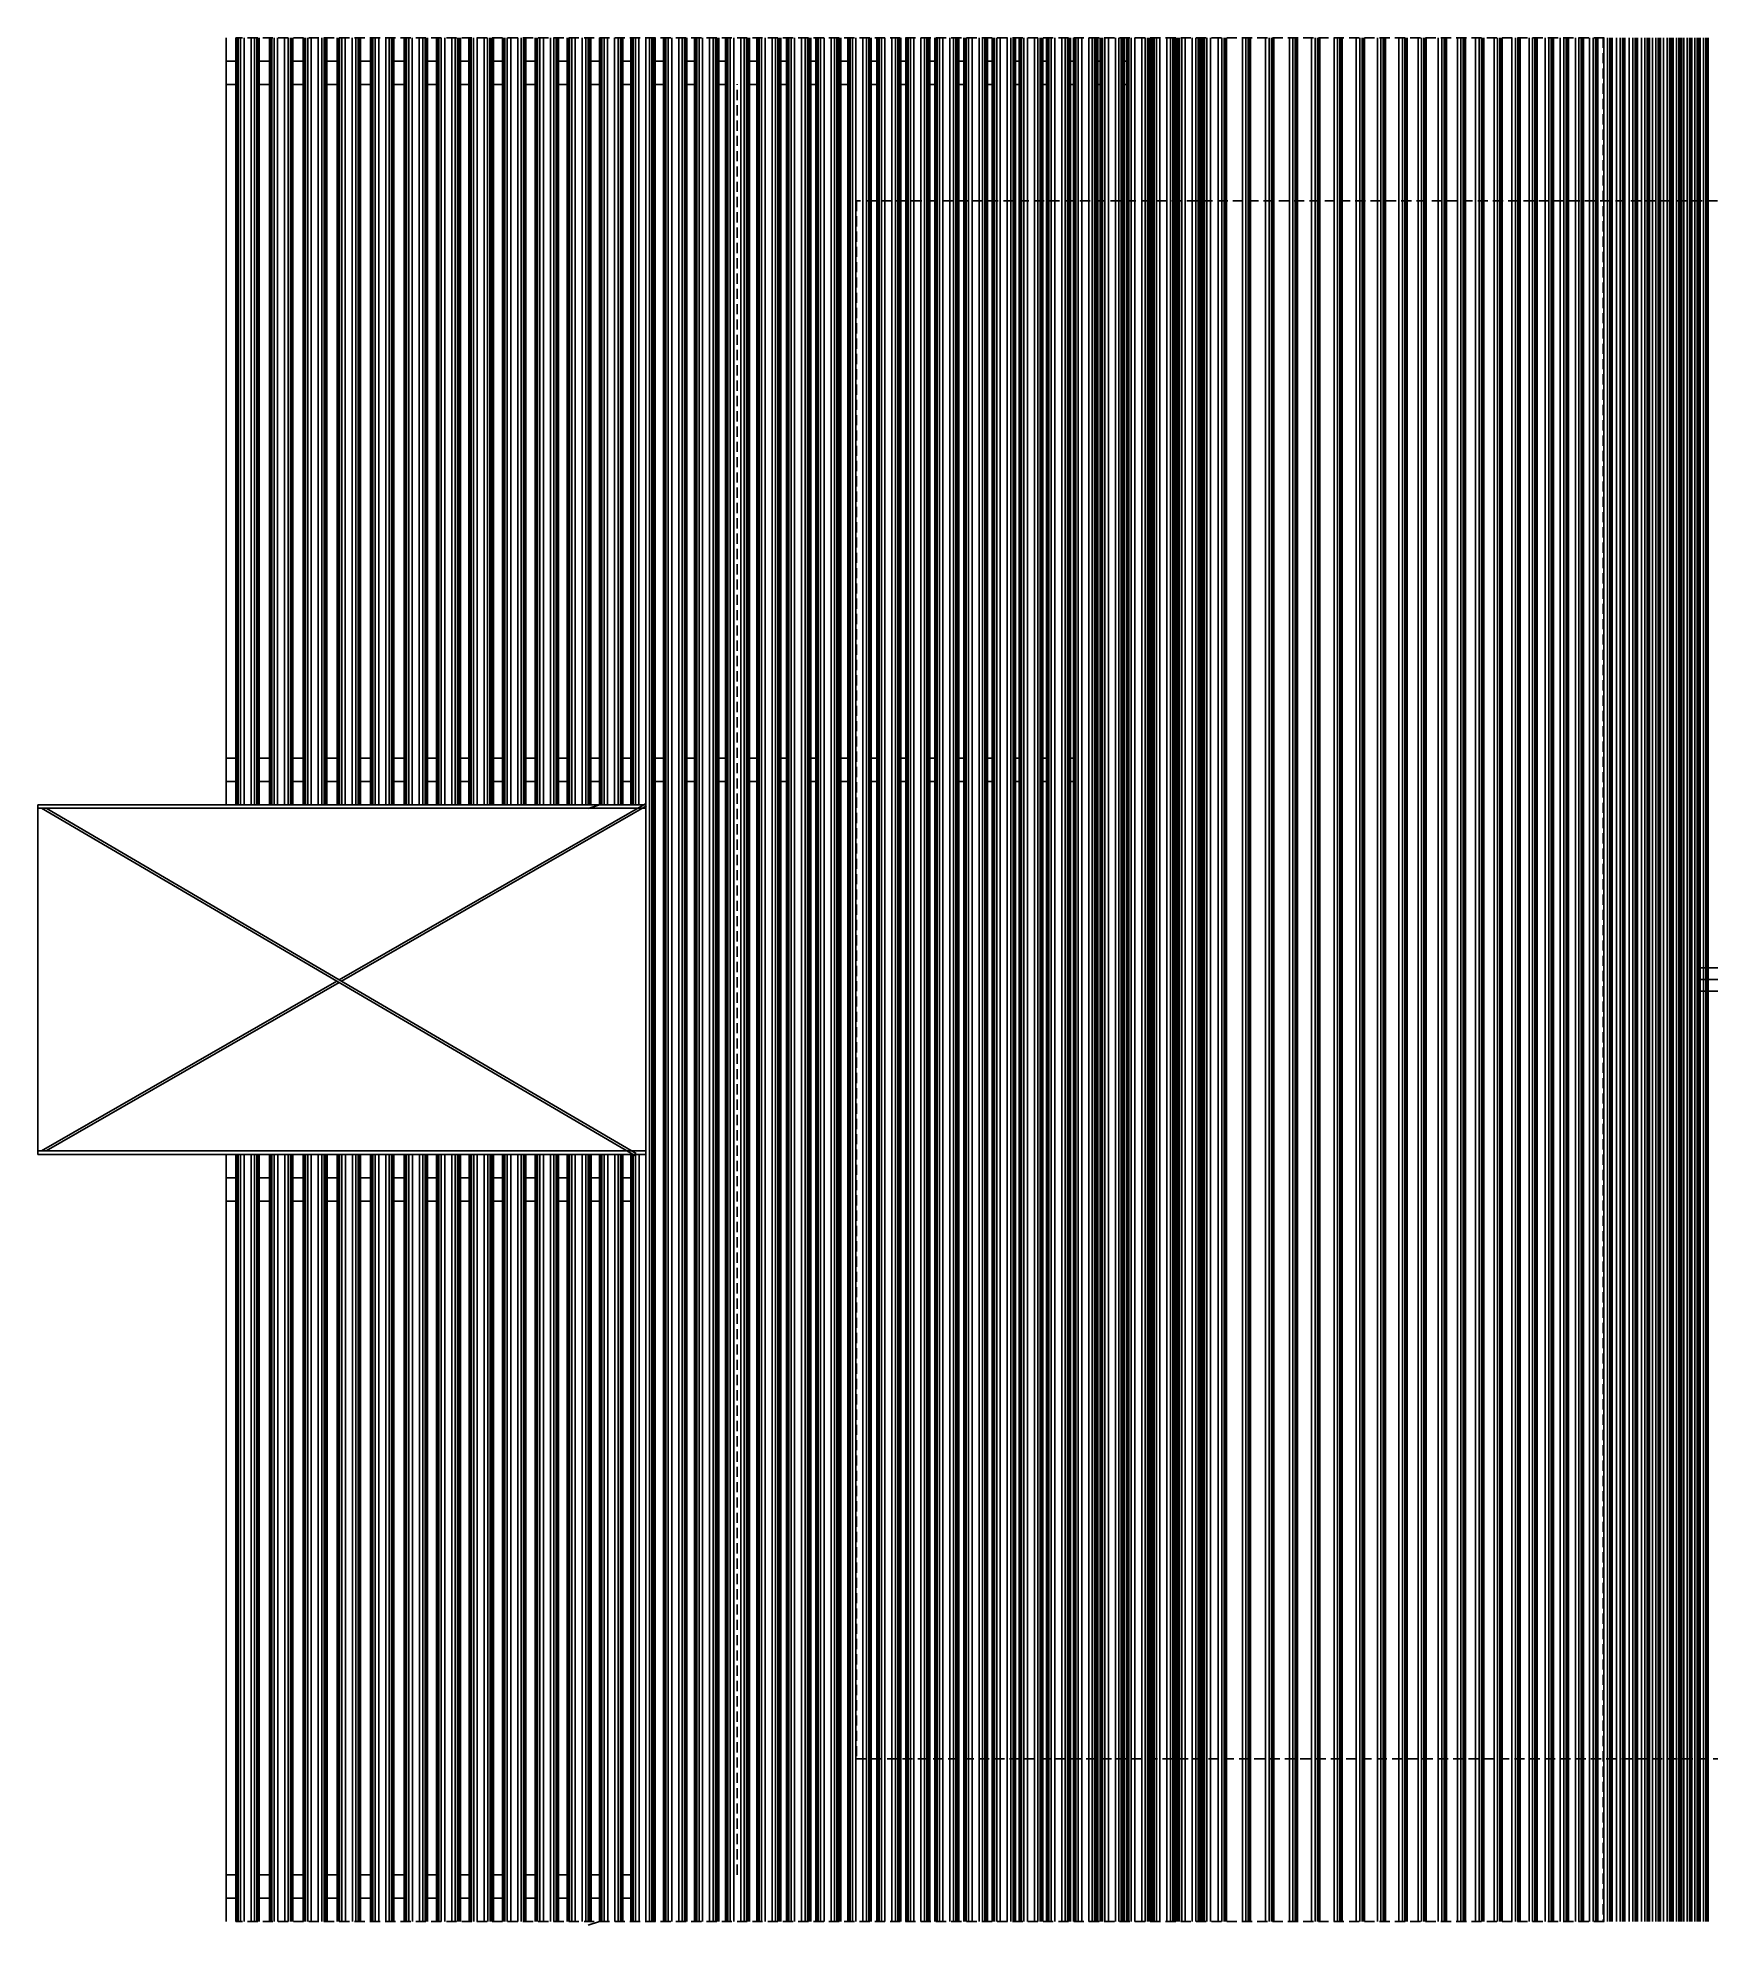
# Model space of a CAD drawing. Extents: x 5924 to 15219, y 2637 to 8140.
# Drawn here: x 6390 to 7823, y 2637 to 4257 of the extents above; entities that cross this region are included whole.
import ezdxf

# ---------------------------------------------------------------- set-up
doc = ezdxf.new("R2010")
doc.units = 0
doc.header["$LTSCALE"] = 35
doc.linetypes.add('HIDDEN', pattern=[0.375, 0.25, -0.125])
for name, color, linetype in [('HACHURA', 13, 'CONTINUOUS'), ('INDCORTE', 2, 'CONTINUOUS'), ('PROJECAO', 13, 'HIDDEN')]:
    doc.layers.add(name, color=color, linetype=linetype)

# ---------------------------------------------------------------- blocks, each defined once
blk = doc.blocks.new('A$C260C2774')
at = {"layer": 'HACHURA'}
for p, q in [((0, 20), (658, 20)), ((0, 19.5), (658, 19.5)), ((0, 19), (658, 19)), ((0, 18), (658, 18)), ((0, 16), (658, 16)), ((0, 13), (658, 13)), ((0, 7), (658, 7)), ((0, 4), (658, 4)), ((0, 2), (658, 2)), ((0, 1), (658, 1)), ((0, 0.5), (658, 0.5)), ((0, 0), (658, 0))]:
    blk.add_line(p, q, dxfattribs=at)

msp = doc.modelspace()

# ---------------------------------------------------------------- linework, layer by layer
at = {"layer": 'HACHURA'}
for p, q in [((6551.397, 4256.713), (6551.397, 3598.684)), ((6551.397, 4256.713), (6551.397, 3598.707)), ((6551.397, 4256.713), (6551.397, 3598.707)), ((6559.693, 4256.713), (6559.693, 3598.684)), ((6579.699, 4256.713), (6579.699, 3598.684)), ((6588.482, 4256.713), (6588.482, 3598.684)), ((6588.482, 4256.713), (6588.482, 3598.707)), ((6588.482, 4256.713), (6588.482, 3598.707)), ((6608.488, 4256.713), (6608.488, 3598.684)), ((6608.488, 4256.713), (6608.488, 3598.707)), ((6608.488, 4256.713), (6608.488, 3598.707)), ((6617.271, 4256.713), (6617.271, 3598.684)), ((6617.271, 4256.713), (6617.271, 3598.707)), ((6617.271, 4256.713), (6617.271, 3598.707)), ((6637.765, 4256.713), (6637.765, 3598.684)), ((6637.765, 4256.713), (6637.765, 3598.707)), ((6637.765, 4256.713), (6637.765, 3598.707)), ((6646.548, 4256.713), (6646.548, 3598.684)), ((6646.548, 4256.713), (6646.548, 3598.707)), ((6646.548, 4256.713), (6646.548, 3598.707)), ((6666.067, 4256.713), (6666.067, 3598.684)), ((6666.067, 4256.713), (6666.067, 3598.707)), ((6666.067, 4256.713), (6666.067, 3598.707)), ((6675.197, 4256.713), (6675.197, 3598.684)), ((6675.197, 4256.713), (6675.197, 3598.707)), ((6675.197, 4256.713), (6675.197, 3598.707)), ((6695.203, 4256.713), (6695.203, 3598.684)), ((6695.203, 4256.713), (6695.203, 3598.707)), ((6695.203, 4256.713), (6695.203, 3598.707)), ((6703.986, 4256.713), (6703.986, 3598.684)), ((6703.986, 4256.713), (6703.986, 3598.707)), ((6703.986, 4256.713), (6703.986, 3598.707)), ((6723.992, 4256.713), (6723.992, 3598.684)), ((6723.992, 4256.713), (6723.992, 3598.707)), ((6723.992, 4256.713), (6723.992, 3598.707)), ((6731.799, 4256.713), (6731.799, 3598.684)), ((6731.799, 4256.713), (6731.799, 3598.707)), ((6731.799, 4256.713), (6731.799, 3598.707)), ((6752.293, 4256.713), (6752.293, 3598.684)), ((6752.293, 4256.713), (6752.293, 3598.707)), ((6752.293, 4256.713), (6752.293, 3598.707)), ((6759.613, 4256.713), (6759.613, 3598.684)), ((6759.613, 4256.713), (6759.613, 3598.707)), ((6759.613, 4256.713), (6759.613, 3598.707)), ((6780.595, 4256.713), (6780.595, 3598.684)), ((6780.595, 4256.713), (6780.595, 3598.707)), ((6780.595, 4256.713), (6780.595, 3598.707)), ((6788.402, 4256.713), (6788.402, 3598.684)), ((6788.402, 4256.713), (6788.402, 3598.707)), ((6788.402, 4256.713), (6788.402, 3598.707)), ((6808.408, 4256.713), (6808.408, 3598.684)), ((6808.408, 4256.713), (6808.408, 3598.707)), ((6808.408, 4256.713), (6808.408, 3598.707)), ((6816.444, 4256.713), (6816.444, 3598.684)), ((6816.444, 4256.713), (6816.444, 3598.707)), ((6816.444, 4256.713), (6816.444, 3598.707)), ((6836.45, 4256.713), (6836.45, 3598.684)), ((6836.45, 4256.713), (6836.45, 3598.707)), ((6836.45, 4256.713), (6836.45, 3598.707)), ((6843.77, 4256.713), (6843.77, 3598.684)), ((6843.77, 4256.713), (6843.77, 3598.707)), ((6843.77, 4256.713), (6843.77, 3598.707)), ((6864.264, 4256.713), (6864.264, 3598.684)), ((6864.264, 4256.713), (6864.264, 3598.707)), ((6864.264, 4256.713), (6864.264, 3598.707)), ((6871.583, 4256.713), (6871.583, 3598.684)), ((6871.583, 4256.713), (6871.583, 3598.707)), ((6871.583, 4256.713), (6871.583, 3598.707)), ((6891.589, 4256.713), (6891.589, 3598.684)), ((6891.589, 4256.713), (6891.589, 3598.707)), ((6891.589, 4256.713), (6891.589, 3598.707)), ((6898.421, 4256.713), (6898.421, 3598.684)), ((6898.421, 4256.713), (6898.421, 3598.707)), ((6898.421, 4256.713), (6898.421, 3598.707)), ((6898.421, 4256.713), (6898.421, 3598.707)), ((6898.421, 4256.713), (6898.421, 3598.707)), ((6898.921, 4256.713), (6898.921, 3598.707)), ((6898.921, 4256.713), (6898.921, 3598.707)), ((6899.421, 4256.713), (6899.421, 3598.707)), ((6899.421, 4256.713), (6899.421, 3598.707)), ((6900.421, 4256.713), (6900.421, 3598.707)), ((6900.421, 4256.713), (6900.421, 3598.707)), ((6902.421, 4256.713), (6902.421, 3598.707)), ((6902.421, 4256.713), (6902.421, 3598.707)), ((6905.421, 4256.713), (6905.421, 3598.707)), ((6905.421, 4256.713), (6905.421, 3598.707)), ((6911.427, 4256.713), (6911.427, 2640.678)), ((6911.427, 4256.713), (6911.427, 2640.678)), ((6914.427, 4256.713), (6914.427, 2640.678)), ((6914.427, 4256.713), (6914.427, 2640.678)), ((6916.427, 4256.713), (6916.427, 2640.678)), ((6916.427, 4256.713), (6916.427, 2640.678)), ((6917.427, 4256.713), (6917.427, 2640.678)), ((6917.427, 4256.713), (6917.427, 2640.678)), ((6917.927, 4256.713), (6917.927, 2640.678)), ((6917.927, 4256.713), (6917.927, 2640.678)), ((6918.427, 4256.713), (6918.427, 2640.678)), ((6918.427, 4256.713), (6918.427, 2640.678)), ((6919.403, 4256.713), (6919.403, 2640.678)), ((6919.403, 4256.713), (6919.403, 2640.678)), ((6919.403, 4256.713), (6919.403, 2640.678)), ((6926.614, 4256.713), (6926.614, 2640.678)), ((6926.614, 4256.713), (6926.614, 2640.678)), ((6926.614, 4256.713), (6926.614, 2640.678)), ((6926.614, 4256.713), (6926.614, 2640.678)), ((6926.614, 4256.713), (6926.614, 2640.678)), ((6927.114, 4256.713), (6927.114, 2640.678)), ((6927.114, 4256.713), (6927.114, 2640.678)), ((6927.614, 4256.713), (6927.614, 2640.678)), ((6927.614, 4256.713), (6927.614, 2640.678)), ((6928.614, 4256.713), (6928.614, 2640.678)), ((6928.614, 4256.713), (6928.614, 2640.678)), ((6930.614, 4256.713), (6930.614, 2640.678)), ((6930.614, 4256.713), (6930.614, 2640.678)), ((6933.614, 4256.713), (6933.614, 2640.678)), ((6933.614, 4256.713), (6933.614, 2640.678)), ((6939.621, 4256.713), (6939.621, 2640.678)), ((6939.621, 4256.713), (6939.621, 2640.678)), ((6942.621, 4256.713), (6942.621, 2640.678)), ((6942.621, 4256.713), (6942.621, 2640.678)), ((6944.621, 4256.713), (6944.621, 2640.678)), ((6944.621, 4256.713), (6944.621, 2640.678)), ((6945.621, 4256.713), (6945.621, 2640.678)), ((6945.621, 4256.713), (6945.621, 2640.678)), ((6946.121, 4256.713), (6946.121, 2640.678)), ((6946.121, 4256.713), (6946.121, 2640.678)), ((6946.621, 4256.713), (6946.621, 2640.678)), ((6946.621, 4256.713), (6946.621, 2640.678)), ((6946.621, 4256.713), (6946.621, 2640.678)), ((6946.621, 4256.713), (6946.621, 2640.678)), ((6946.621, 4256.713), (6946.621, 2640.678)), ((6952.964, 4256.713), (6952.964, 2640.678)), ((6952.964, 4256.713), (6952.964, 2640.678)), ((6952.964, 4256.713), (6952.964, 2640.678)), ((6952.964, 4256.713), (6952.964, 2640.678)), ((6952.964, 4256.713), (6952.964, 2640.678)), ((6953.464, 4256.713), (6953.464, 2640.678)), ((6953.464, 4256.713), (6953.464, 2640.678)), ((6953.964, 4256.713), (6953.964, 2640.678)), ((6953.964, 4256.713), (6953.964, 2640.678)), ((6954.964, 4256.713), (6954.964, 2640.678)), ((6954.964, 4256.713), (6954.964, 2640.678)), ((6956.964, 4256.713), (6956.964, 2640.678)), ((6956.964, 4256.713), (6956.964, 2640.678)), ((6959.964, 4256.713), (6959.964, 2640.678)), ((6959.964, 4256.713), (6959.964, 2640.678)), ((6965.97, 4256.713), (6965.97, 2640.678)), ((6965.97, 4256.713), (6965.97, 2640.678)), ((6968.97, 4256.713), (6968.97, 2640.678)), ((6968.97, 4256.713), (6968.97, 2640.678)), ((6970.97, 4256.713), (6970.97, 2640.678)), ((6970.97, 4256.713), (6970.97, 2640.678)), ((6971.97, 4256.713), (6971.97, 2640.678)), ((6971.97, 4256.713), (6971.97, 2640.678)), ((6972.47, 4256.713), (6972.47, 2640.678)), ((6972.47, 4256.713), (6972.47, 2640.678)), ((6972.97, 4256.713), (6972.97, 2640.678)), ((6972.97, 4256.713), (6972.97, 2640.678)), ((6973.946, 4256.713), (6973.946, 2640.678)), ((6973.946, 4256.713), (6973.946, 2640.678)), ((6973.946, 4256.713), (6973.946, 2640.678)), ((6979.801, 4256.713), (6979.801, 2640.678)), ((6979.801, 4256.713), (6979.801, 2640.678)), ((6979.801, 4256.713), (6979.801, 2640.678)), ((6979.801, 4256.713), (6979.801, 2640.678)), ((6979.801, 4256.713), (6979.801, 2640.678)), ((6980.301, 4256.713), (6980.301, 2640.678)), ((6980.301, 4256.713), (6980.301, 2640.678)), ((6980.801, 4256.713), (6980.801, 2640.678)), ((6980.801, 4256.713), (6980.801, 2640.678)), ((6981.801, 4256.713), (6981.801, 2640.678)), ((6981.801, 4256.713), (6981.801, 2640.678)), ((6983.801, 4256.713), (6983.801, 2640.678)), ((6983.801, 4256.713), (6983.801, 2640.678)), ((6986.801, 4256.713), (6986.801, 2640.678)), ((6986.801, 4256.713), (6986.801, 2640.678)), ((6992.808, 4256.713), (6992.808, 2640.678)), ((6992.808, 4256.713), (6992.808, 2640.678)), ((6995.808, 4256.713), (6995.808, 2640.678)), ((6995.808, 4256.713), (6995.808, 2640.678)), ((6997.808, 4256.713), (6997.808, 2640.678)), ((6997.808, 4256.713), (6997.808, 2640.678)), ((6998.808, 4256.713), (6998.808, 2640.678)), ((6998.808, 4256.713), (6998.808, 2640.678)), ((6999.308, 4256.713), (6999.308, 2640.678)), ((6999.308, 4256.713), (6999.308, 2640.678)), ((6999.808, 4256.713), (6999.808, 2640.678)), ((6999.808, 4256.713), (6999.808, 2640.678)), ((7000.295, 4256.713), (7000.295, 2640.678)), ((7000.295, 4256.713), (7000.295, 2640.678)), ((7000.295, 4256.713), (7000.295, 2640.678)), ((7006.639, 4256.713), (7006.639, 2640.678)), ((7006.639, 4256.713), (7006.639, 2640.678)), ((7006.639, 4256.713), (7006.639, 2640.678)), ((7006.639, 4256.713), (7006.639, 2640.678)), ((7006.639, 4256.713), (7006.639, 2640.678)), ((7007.139, 4256.713), (7007.139, 2640.678)), ((7007.139, 4256.713), (7007.139, 2640.678)), ((7007.639, 4256.713), (7007.639, 2640.678)), ((7007.639, 4256.713), (7007.639, 2640.678)), ((7008.639, 4256.713), (7008.639, 2640.678)), ((7008.639, 4256.713), (7008.639, 2640.678)), ((7010.639, 4256.713), (7010.639, 2640.678)), ((7010.639, 4256.713), (7010.639, 2640.678)), ((7013.639, 4256.713), (7013.639, 2640.678)), ((7013.639, 4256.713), (7013.639, 2640.678)), ((7019.645, 4256.713), (7019.645, 2640.678)), ((7019.645, 4256.713), (7019.645, 2640.678)), ((7022.645, 4256.713), (7022.645, 2640.678)), ((7022.645, 4256.713), (7022.645, 2640.678)), ((7024.645, 4256.713), (7024.645, 2640.678)), ((7024.645, 4256.713), (7024.645, 2640.678)), ((7025.645, 4256.713), (7025.645, 2640.678)), ((7025.645, 4256.713), (7025.645, 2640.678)), ((7026.145, 4256.713), (7026.145, 2640.678)), ((7026.145, 4256.713), (7026.145, 2640.678)), ((7026.645, 4256.713), (7026.645, 2640.678)), ((7026.645, 4256.713), (7026.645, 2640.678)), ((7027.133, 4256.713), (7027.133, 2640.678)), ((7027.133, 4256.713), (7027.133, 2640.678)), ((7027.133, 4256.713), (7027.133, 2640.678)), ((7031.988, 4256.713), (7031.988, 2640.678)), ((7031.988, 4256.713), (7031.988, 2640.678)), ((7032.488, 4256.713), (7032.488, 2640.678)), ((7032.488, 4256.713), (7032.488, 2640.678)), ((7032.988, 4256.713), (7032.988, 2640.678)), ((7032.988, 4256.713), (7032.988, 2640.678)), ((7032.988, 4256.713), (7032.988, 2640.678)), ((7032.988, 4256.713), (7032.988, 2640.678)), ((7032.988, 4256.713), (7032.988, 2640.678)), ((7033.988, 4256.713), (7033.988, 2640.678)), ((7033.988, 4256.713), (7033.988, 2640.678)), ((7035.988, 4256.713), (7035.988, 2640.678)), ((7035.988, 4256.713), (7035.988, 2640.678)), ((7038.988, 4256.713), (7038.988, 2640.678)), ((7038.988, 4256.713), (7038.988, 2640.678)), ((7044.994, 4256.713), (7044.994, 2640.678)), ((7044.994, 4256.713), (7044.994, 2640.678)), ((7047.994, 4256.713), (7047.994, 2640.678)), ((7047.994, 4256.713), (7047.994, 2640.678)), ((7049.994, 4256.713), (7049.994, 2640.678)), ((7049.994, 4256.713), (7049.994, 2640.678)), ((7050.994, 4256.713), (7050.994, 2640.678)), ((7050.994, 4256.713), (7050.994, 2640.678)), ((7051.494, 4256.713), (7051.494, 2640.678)), ((7051.494, 4256.713), (7051.494, 2640.678)), ((7051.994, 4256.713), (7051.994, 2640.678)), ((7051.994, 4256.713), (7051.994, 2640.678)), ((7052.994, 4256.713), (7052.994, 2640.678)), ((7052.994, 4256.713), (7052.994, 2640.678)), ((7052.994, 4256.713), (7052.994, 2640.678)), ((7057.232, 4256.713), (7057.232, 2640.678)), ((7057.232, 4256.713), (7057.232, 2640.678)), ((7057.732, 4256.713), (7057.732, 2640.678)), ((7057.732, 4256.713), (7057.732, 2640.678)), ((7058.232, 4256.713), (7058.232, 2640.678)), ((7058.232, 4256.713), (7058.232, 2640.678)), ((7058.232, 4256.713), (7058.232, 2640.678)), ((7058.232, 4256.713), (7058.232, 2640.678)), ((7058.232, 4256.713), (7058.232, 2640.678)), ((7059.232, 4256.713), (7059.232, 2640.678)), ((7059.232, 4256.713), (7059.232, 2640.678)), ((7061.232, 4256.713), (7061.232, 2640.678)), ((7061.232, 4256.713), (7061.232, 2640.678)), ((7064.232, 4256.713), (7064.232, 2640.678)), ((7064.232, 4256.713), (7064.232, 2640.678)), ((7070.239, 4256.713), (7070.239, 2640.678)), ((7070.239, 4256.713), (7070.239, 2640.678)), ((7073.239, 4256.713), (7073.239, 2640.678)), ((7073.239, 4256.713), (7073.239, 2640.678)), ((7075.239, 4256.713), (7075.239, 2640.678)), ((7075.239, 4256.713), (7075.239, 2640.678)), ((7076.239, 4256.713), (7076.239, 2640.678)), ((7076.239, 4256.713), (7076.239, 2640.678)), ((7076.739, 4256.713), (7076.739, 2640.678)), ((7076.739, 4256.713), (7076.739, 2640.678)), ((7077.239, 4256.713), (7077.239, 2640.678)), ((7077.239, 4256.713), (7077.239, 2640.678)), ((7078.726, 4256.713), (7078.726, 2640.678)), ((7078.726, 4256.713), (7078.726, 2640.678)), ((7078.726, 4256.713), (7078.726, 2640.678)), ((7084.582, 4256.713), (7084.582, 2640.678)), ((7084.582, 4256.713), (7084.582, 2640.678)), ((7084.582, 4256.713), (7084.582, 2640.678)), ((7084.582, 4256.713), (7084.582, 2640.678)), ((7084.582, 4256.713), (7084.582, 2640.678)), ((7085.082, 4256.713), (7085.082, 2640.678)), ((7085.082, 4256.713), (7085.082, 2640.678)), ((7085.582, 4256.713), (7085.582, 2640.678)), ((7085.582, 4256.713), (7085.582, 2640.678)), ((7086.582, 4256.713), (7086.582, 2640.678)), ((7086.582, 4256.713), (7086.582, 2640.678)), ((7088.582, 4256.713), (7088.582, 2640.678)), ((7088.582, 4256.713), (7088.582, 2640.678)), ((7091.582, 4256.713), (7091.582, 2640.678)), ((7091.582, 4256.713), (7091.582, 2640.678)), ((7097.588, 4256.713), (7097.588, 2640.678)), ((7097.588, 4256.713), (7097.588, 2640.678)), ((7100.588, 4256.713), (7100.588, 2640.678)), ((7100.588, 4256.713), (7100.588, 2640.678)), ((7102.588, 4256.713), (7102.588, 2640.678)), ((7102.588, 4256.713), (7102.588, 2640.678)), ((7103.588, 4256.713), (7103.588, 2640.678)), ((7103.588, 4256.713), (7103.588, 2640.678)), ((7104.088, 4256.713), (7104.088, 2640.678)), ((7104.088, 4256.713), (7104.088, 2640.678)), ((7104.588, 4256.713), (7104.588, 2640.678)), ((7104.588, 4256.713), (7104.588, 2640.678)), ((7104.588, 4256.713), (7104.588, 2640.678)), ((7104.588, 4256.713), (7104.588, 2640.678)), ((7104.588, 4256.713), (7104.588, 2640.678)), ((7109.468, 4256.713), (7109.468, 2640.678)), ((7109.468, 4256.713), (7109.468, 2640.678)), ((7109.468, 4256.713), (7109.468, 2640.678)), ((7109.468, 4256.713), (7109.468, 2640.678)), ((7109.468, 4256.713), (7109.468, 2640.678)), ((7109.968, 4256.713), (7109.968, 2640.678)), ((7109.968, 4256.713), (7109.968, 2640.678)), ((7110.468, 4256.713), (7110.468, 2640.678)), ((7110.468, 4256.713), (7110.468, 2640.678)), ((7111.468, 4256.713), (7111.468, 2640.678)), ((7111.468, 4256.713), (7111.468, 2640.678)), ((7113.468, 4256.713), (7113.468, 2640.678)), ((7113.468, 4256.713), (7113.468, 2640.678)), ((7116.468, 4256.713), (7116.468, 2640.678)), ((7116.468, 4256.713), (7116.468, 2640.678)), ((7122.474, 4256.713), (7122.474, 2640.678)), ((7122.474, 4256.713), (7122.474, 2640.678)), ((7125.474, 4256.713), (7125.474, 2640.678)), ((7125.474, 4256.713), (7125.474, 2640.678)), ((7127.474, 4256.713), (7127.474, 2640.678)), ((7127.474, 4256.713), (7127.474, 2640.678)), ((7128.474, 4256.713), (7128.474, 2640.678)), ((7128.474, 4256.713), (7128.474, 2640.678)), ((7128.974, 4256.713), (7128.974, 2640.678)), ((7128.974, 4256.713), (7128.974, 2640.678)), ((7129.474, 4256.713), (7129.474, 2640.678)), ((7129.474, 4256.713), (7129.474, 2640.678)), ((7129.962, 4256.713), (7129.962, 2640.678)), ((7129.962, 4256.713), (7129.962, 2640.678)), ((7129.962, 4256.713), (7129.962, 2640.678)), ((7134.353, 4256.713), (7134.353, 2640.678)), ((7134.353, 4256.713), (7134.353, 2640.678)), ((7134.353, 4256.713), (7134.353, 2640.678)), ((7134.353, 4256.713), (7134.353, 2640.678)), ((7134.353, 4256.713), (7134.353, 2640.678)), ((7134.853, 4256.713), (7134.853, 2640.678)), ((7134.853, 4256.713), (7134.853, 2640.678)), ((7135.353, 4256.713), (7135.353, 2640.678)), ((7135.353, 4256.713), (7135.353, 2640.678)), ((7136.353, 4256.713), (7136.353, 2640.678)), ((7136.353, 4256.713), (7136.353, 2640.678)), ((7138.353, 4256.713), (7138.353, 2640.678)), ((7138.353, 4256.713), (7138.353, 2640.678)), ((7141.353, 4256.713), (7141.353, 2640.678)), ((7141.353, 4256.713), (7141.353, 2640.678)), ((7147.359, 4256.713), (7147.359, 2640.678)), ((7147.359, 4256.713), (7147.359, 2640.678)), ((7150.359, 4256.713), (7150.359, 2640.678)), ((7150.359, 4256.713), (7150.359, 2640.678)), ((7152.359, 4256.713), (7152.359, 2640.678)), ((7152.359, 4256.713), (7152.359, 2640.678)), ((7153.359, 4256.713), (7153.359, 2640.678)), ((7153.359, 4256.713), (7153.359, 2640.678)), ((7153.859, 4256.713), (7153.859, 2640.678)), ((7153.859, 4256.713), (7153.859, 2640.678)), ((7154.359, 4256.713), (7154.359, 2640.678)), ((7154.359, 4256.713), (7154.359, 2640.678)), ((7154.847, 4256.713), (7154.847, 2640.678)), ((7154.847, 4256.713), (7154.847, 2640.678)), ((7154.847, 4256.713), (7154.847, 2640.678)), ((7159.239, 4256.713), (7159.239, 2640.678)), ((7159.239, 4256.713), (7159.239, 2640.678)), ((7159.239, 4256.713), (7159.239, 2640.678)), ((7159.239, 4256.713), (7159.239, 2640.678)), ((7159.239, 4256.713), (7159.239, 2640.678)), ((7159.739, 4256.713), (7159.739, 2640.678)), ((7159.739, 4256.713), (7159.739, 2640.678)), ((7160.239, 4256.713), (7160.239, 2640.678)), ((7160.239, 4256.713), (7160.239, 2640.678)), ((7161.239, 4256.713), (7161.239, 2640.678)), ((7161.239, 4256.713), (7161.239, 2640.678)), ((7163.239, 4256.713), (7163.239, 2640.678)), ((7163.239, 4256.713), (7163.239, 2640.678)), ((7166.239, 4256.713), (7166.239, 2640.678)), ((7166.239, 4256.713), (7166.239, 2640.678)), ((7172.245, 4256.713), (7172.245, 2640.678)), ((7172.245, 4256.713), (7172.245, 2640.678)), ((7175.245, 4256.713), (7175.245, 2640.678)), ((7175.245, 4256.713), (7175.245, 2640.678)), ((7177.245, 4256.713), (7177.245, 2640.678)), ((7177.245, 4256.713), (7177.245, 2640.678)), ((7178.245, 4256.713), (7178.245, 2640.678)), ((7178.245, 4256.713), (7178.245, 2640.678)), ((7178.745, 4256.713), (7178.745, 2640.678)), ((7178.745, 4256.713), (7178.745, 2640.678)), ((7179.245, 4256.713), (7179.245, 2640.678)), ((7179.245, 4256.713), (7179.245, 2640.678)), ((7179.733, 4256.713), (7179.733, 2640.678)), ((7179.733, 4256.713), (7179.733, 2640.678)), ((7179.733, 4256.713), (7179.733, 2640.678)), ((7184.219, 4256.713), (7184.219, 2640.678)), ((7184.219, 4256.713), (7184.219, 2640.678)), ((7184.219, 4256.713), (7184.219, 2640.678)), ((7184.219, 4256.713), (7184.219, 2640.678)), ((7184.219, 4256.713), (7184.219, 2640.678)), ((7184.719, 4256.713), (7184.719, 2640.678)), ((7184.719, 4256.713), (7184.719, 2640.678)), ((7185.219, 4256.713), (7185.219, 2640.678)), ((7185.219, 4256.713), (7185.219, 2640.678)), ((7186.219, 4256.713), (7186.219, 2640.678)), ((7186.219, 4256.713), (7186.219, 2640.678)), ((7188.219, 4256.713), (7188.219, 2640.678)), ((7188.219, 4256.713), (7188.219, 2640.678)), ((7191.219, 4256.713), (7191.219, 2640.678)), ((7191.219, 4256.713), (7191.219, 2640.678)), ((7197.225, 4256.713), (7197.225, 2640.678)), ((7197.225, 4256.713), (7197.225, 2640.678)), ((7200.225, 4256.713), (7200.225, 2640.678)), ((7200.225, 4256.713), (7200.225, 2640.678)), ((7202.225, 4256.713), (7202.225, 2640.678)), ((7202.225, 4256.713), (7202.225, 2640.678)), ((7203.225, 4256.713), (7203.225, 2640.678)), ((7203.225, 4256.713), (7203.225, 2640.678)), ((7203.725, 4256.713), (7203.725, 2640.678)), ((7203.725, 4256.713), (7203.725, 2640.678)), ((7204.225, 4256.713), (7204.225, 2640.678)), ((7204.225, 4256.713), (7204.225, 2640.678)), ((7204.424, 4256.713), (7204.424, 2640.678)), ((7204.424, 4256.713), (7204.424, 2640.678)), ((7204.424, 4256.713), (7204.424, 2640.678)), ((7208.323, 4256.713), (7208.323, 2640.678)), ((7208.323, 4256.713), (7208.323, 2640.678)), ((7208.323, 4256.713), (7208.323, 2640.678)), ((7208.323, 4256.713), (7208.323, 2640.678)), ((7208.323, 4256.713), (7208.323, 2640.678)), ((7208.823, 4256.713), (7208.823, 2640.678)), ((7208.823, 4256.713), (7208.823, 2640.678)), ((7209.323, 4256.713), (7209.323, 2640.678)), ((7209.323, 4256.713), (7209.323, 2640.678)), ((7210.323, 4256.713), (7210.323, 2640.678)), ((7210.323, 4256.713), (7210.323, 2640.678)), ((7212.323, 4256.713), (7212.323, 2640.678)), ((7212.323, 4256.713), (7212.323, 2640.678)), ((7215.323, 4256.713), (7215.323, 2640.678)), ((7215.323, 4256.713), (7215.323, 2640.678)), ((7221.329, 4256.713), (7221.329, 2640.678)), ((7221.329, 4256.713), (7221.329, 2640.678)), ((7224.329, 4256.713), (7224.329, 2640.678)), ((7224.329, 4256.713), (7224.329, 2640.678)), ((7226.329, 4256.713), (7226.329, 2640.678)), ((7226.329, 4256.713), (7226.329, 2640.678)), ((7227.329, 4256.713), (7227.329, 2640.678)), ((7227.329, 4256.713), (7227.329, 2640.678)), ((7227.829, 4256.713), (7227.829, 2640.678)), ((7227.829, 4256.713), (7227.829, 2640.678)), ((7228.173, 4256.713), (7228.173, 2640.678)), ((7228.173, 4256.713), (7228.173, 2640.678)), ((7228.173, 4256.713), (7228.173, 2640.678)), ((7228.329, 4256.713), (7228.329, 2640.678)), ((7228.329, 4256.713), (7228.329, 2640.678)), ((7231.718, 4256.713), (7231.718, 2640.678)), ((7231.718, 4256.713), (7231.718, 2640.678)), ((7231.718, 4256.713), (7231.718, 2640.678)), ((7231.718, 4256.713), (7231.718, 2640.678)), ((7231.718, 4256.713), (7231.718, 2640.678)), ((7232.218, 4256.713), (7232.218, 2640.678)), ((7232.218, 4256.713), (7232.218, 2640.678)), ((7232.718, 4256.713), (7232.718, 2640.678)), ((7232.718, 4256.713), (7232.718, 2640.678)), ((7233.718, 4256.713), (7233.718, 2640.678)), ((7233.718, 4256.713), (7233.718, 2640.678)), ((7235.718, 4256.713), (7235.718, 2640.678)), ((7235.718, 4256.713), (7235.718, 2640.678)), ((7238.718, 4256.713), (7238.718, 2640.678)), ((7238.718, 4256.713), (7238.718, 2640.678)), ((7244.724, 4256.713), (7244.724, 2640.678)), ((7244.724, 4256.713), (7244.724, 2640.678)), ((7247.724, 4256.713), (7247.724, 2640.678)), ((7247.724, 4256.713), (7247.724, 2640.678)), ((7249.724, 4256.713), (7249.724, 2640.678)), ((7249.724, 4256.713), (7249.724, 2640.678)), ((7250.724, 4256.713), (7250.724, 2640.678)), ((7250.724, 4256.713), (7250.724, 2640.678)), ((7251.224, 4256.713), (7251.224, 2640.678)), ((7251.224, 4256.713), (7251.224, 2640.678)), ((7251.724, 4256.713), (7251.724, 2640.678)), ((7251.724, 4256.713), (7251.724, 2640.678)), ((7251.923, 4256.713), (7251.923, 2640.678)), ((7251.923, 4256.713), (7251.923, 2640.678)), ((7251.923, 4256.713), (7251.923, 2640.678)), ((7255.113, 4256.713), (7255.113, 2640.678)), ((7255.113, 4256.713), (7255.113, 2640.678)), ((7255.113, 4256.713), (7255.113, 2640.678)), ((7255.113, 4256.713), (7255.113, 2640.678)), ((7255.113, 4256.713), (7255.113, 2640.678)), ((7255.613, 4256.713), (7255.613, 2640.678)), ((7255.613, 4256.713), (7255.613, 2640.678)), ((7256.113, 4256.713), (7256.113, 2640.678)), ((7256.113, 4256.713), (7256.113, 2640.678)), ((7257.113, 4256.713), (7257.113, 2640.678)), ((7257.113, 4256.713), (7257.113, 2640.678)), ((7259.113, 4256.713), (7259.113, 2640.678)), ((7259.113, 4256.713), (7259.113, 2640.678)), ((7262.113, 4256.713), (7262.113, 2640.678)), ((7262.113, 4256.713), (7262.113, 2640.678)), ((7268.119, 4256.713), (7268.119, 2640.678)), ((7268.119, 4256.713), (7268.119, 2640.678)), ((7271.119, 4256.713), (7271.119, 2640.678)), ((7271.119, 4256.713), (7271.119, 2640.678)), ((7273.119, 4256.713), (7273.119, 2640.678)), ((7273.119, 4256.713), (7273.119, 2640.678)), ((7274.119, 4256.713), (7274.119, 2640.678)), ((7274.119, 4256.713), (7274.119, 2640.678)), ((7274.619, 4256.713), (7274.619, 2640.678)), ((7274.619, 4256.713), (7274.619, 2640.678)), ((7275.119, 4256.713), (7275.119, 2640.678)), ((7275.119, 4256.713), (7275.119, 2640.678)), ((7275.672, 4256.713), (7275.672, 2640.678)), ((7275.672, 4256.713), (7275.672, 2640.678)), ((7275.672, 4256.713), (7275.672, 2640.678)), ((7278.253, 4256.713), (7278.253, 2640.678)), ((7278.253, 4256.713), (7278.253, 2640.678)), ((7278.253, 4256.713), (7278.253, 2640.678)), ((7278.253, 4256.713), (7278.253, 2640.678)), ((7278.753, 4256.713), (7278.753, 2640.678)), ((7279.253, 4256.713), (7279.253, 2640.678)), ((7280.253, 4256.713), (7280.253, 2640.678)), ((7282.253, 4256.713), (7282.253, 2640.678)), ((7285.253, 4256.713), (7285.253, 2640.678)), ((7291.259, 4256.713), (7291.259, 2640.678)), ((7294.259, 4256.713), (7294.259, 2640.678)), ((7296.259, 4256.713), (7296.259, 2640.678)), ((7297.259, 4256.713), (7297.259, 2640.678)), ((7297.759, 4256.713), (7297.759, 2640.678)), ((7298.259, 4256.713), (7298.259, 2640.678)), ((7299.046, 4256.713), (7299.046, 2640.678)), ((7301.212, 4256.713), (7301.212, 2640.678)), ((7301.212, 4256.713), (7301.212, 2640.678)), ((7301.712, 4256.713), (7301.712, 2640.678)), ((7302.212, 4256.713), (7302.212, 2640.678)), ((7303.212, 4256.713), (7303.212, 2640.678)), ((7305.212, 4256.713), (7305.212, 2640.678)), ((7308.212, 4256.713), (7308.212, 2640.678)), ((7314.218, 4256.713), (7314.218, 2640.678)), ((7317.218, 4256.713), (7317.218, 2640.678)), ((7319.218, 4256.713), (7319.218, 2640.678)), ((7320.218, 4256.713), (7320.218, 2640.678)), ((7320.718, 4256.713), (7320.718, 2640.678)), ((7321.218, 4256.713), (7321.218, 2640.678)), ((7321.571, 4256.713), (7321.571, 2640.678)), ((7323.737, 4256.713), (7323.737, 2640.678)), ((7323.737, 4256.713), (7323.737, 2640.678)), ((7324.237, 4256.713), (7324.237, 2640.678)), ((7324.737, 4256.713), (7324.737, 2640.678)), ((7325.737, 4256.713), (7325.737, 2640.678)), ((7327.737, 4256.713), (7327.737, 2640.678)), ((7330.737, 4256.713), (7330.737, 2640.678)), ((7336.743, 4256.713), (7336.743, 2640.678)), ((7339.743, 4256.713), (7339.743, 2640.678)), ((7341.743, 4256.713), (7341.743, 2640.678)), ((7342.743, 4256.713), (7342.743, 2640.678)), ((7343.243, 4256.713), (7343.243, 2640.678)), ((7343.743, 4256.713), (7343.743, 2640.678)), ((7344.097, 4256.713), (7344.097, 2640.678)), ((7345.396, 4256.713), (7345.396, 2640.678)), ((7345.396, 4256.713), (7345.396, 2640.678)), ((7345.896, 4256.713), (7345.896, 2640.678)), ((7346.396, 4256.713), (7346.396, 2640.678)), ((7347.396, 4256.713), (7347.396, 2640.678)), ((7349.396, 4256.713), (7349.396, 2640.678)), ((7352.396, 4256.713), (7352.396, 2640.678)), ((7358.403, 4256.713), (7358.403, 2640.678)), ((7361.403, 4256.713), (7361.403, 2640.678)), ((7363.403, 4256.713), (7363.403, 2640.678)), ((7364.403, 4256.713), (7364.403, 2640.678)), ((7364.903, 4256.713), (7364.903, 2640.678)), ((7365.403, 4256.713), (7365.403, 2640.678)), ((7365.756, 4256.713), (7365.756, 2640.678)), ((7367.056, 4256.713), (7367.056, 2640.678)), ((7367.056, 4256.713), (7367.056, 2640.678)), ((7367.556, 4256.713), (7367.556, 2640.678)), ((7368.056, 4256.713), (7368.056, 2640.678)), ((7369.056, 4256.713), (7369.056, 2640.678)), ((7371.056, 4256.713), (7371.056, 2640.678)), ((7374.056, 4256.713), (7374.056, 2640.678)), ((7380.062, 4256.713), (7380.062, 2640.678)), ((7383.062, 4256.713), (7383.062, 2640.678)), ((7385.062, 4256.713), (7385.062, 2640.678)), ((7386.062, 4256.713), (7386.062, 2640.678)), ((7386.562, 4256.713), (7386.562, 2640.678)), ((7387.062, 4256.713), (7387.062, 2640.678)), ((7387.415, 4256.713), (7387.415, 2640.678)), ((7388.715, 4256.713), (7388.715, 2640.678)), ((7388.715, 4256.713), (7388.715, 2640.678)), ((7389.215, 4256.713), (7389.215, 2640.678)), ((7389.715, 4256.713), (7389.715, 2640.678)), ((7390.715, 4256.713), (7390.715, 2640.678)), ((7392.715, 4256.713), (7392.715, 2640.678)), ((7395.715, 4256.713), (7395.715, 2640.678)), ((7402.338, 4256.713), (7402.338, 2640.678)), ((7405.338, 4256.713), (7405.338, 2640.678)), ((7407.338, 4256.713), (7407.338, 2640.678)), ((7408.338, 4256.713), (7408.338, 2640.678)), ((7408.838, 4256.713), (7408.838, 2640.678)), ((7409.338, 4256.713), (7409.338, 2640.678)), ((7409.338, 4256.713), (7409.338, 2640.678)), ((7423.197, 4256.713), (7423.197, 2640.678)), ((7426.197, 4256.713), (7426.197, 2640.678)), ((7428.197, 4256.713), (7428.197, 2640.678)), ((7429.197, 4256.713), (7429.197, 2640.678)), ((7429.697, 4256.713), (7429.697, 2640.678)), ((7429.697, 4256.713), (7429.697, 2640.678)), ((7430.197, 4256.713), (7430.197, 2640.678)), ((7443.057, 4256.713), (7443.057, 2640.678)), ((7446.057, 4256.713), (7446.057, 2640.678)), ((7448.057, 4256.713), (7448.057, 2640.678)), ((7449.057, 4256.713), (7449.057, 2640.678)), ((7449.557, 4256.713), (7449.557, 2640.678)), ((7450.057, 4256.713), (7450.057, 2640.678)), ((7450.057, 4256.713), (7450.057, 2640.678)), ((7463.417, 4256.713), (7463.417, 2640.678)), ((7466.417, 4256.713), (7466.417, 2640.678)), ((7468.417, 4256.713), (7468.417, 2640.678)), ((7469.417, 4256.713), (7469.417, 2640.678)), ((7469.917, 4256.713), (7469.917, 2640.678)), ((7470.417, 4256.713), (7470.417, 2640.678)), ((7470.417, 4256.713), (7470.417, 2640.678)), ((7482.477, 4256.713), (7482.477, 2640.678)), ((7485.477, 4256.713), (7485.477, 2640.678)), ((7487.477, 4256.713), (7487.477, 2640.678)), ((7488.477, 4256.713), (7488.477, 2640.678)), ((7488.977, 4256.713), (7488.977, 2640.678)), ((7489.477, 4256.713), (7489.477, 2640.678)), ((7489.477, 4256.713), (7489.477, 2640.678)), ((7501.714, 4256.713), (7501.714, 2640.678)), ((7504.714, 4256.713), (7504.714, 2640.678)), ((7506.714, 4256.713), (7506.714, 2640.678)), ((7507.714, 4256.713), (7507.714, 2640.678)), ((7508.214, 4256.713), (7508.214, 2640.678)), ((7508.714, 4256.713), (7508.714, 2640.678)), ((7508.714, 4256.713), (7508.714, 2640.678)), ((7520.774, 4256.713), (7520.774, 2640.678)), ((7523.774, 4256.713), (7523.774, 2640.678)), ((7525.774, 4256.713), (7525.774, 2640.678)), ((7526.774, 4256.713), (7526.774, 2640.678)), ((7527.274, 4256.713), (7527.274, 2640.678)), ((7527.774, 4256.713), (7527.774, 2640.678)), ((7527.774, 4256.713), (7527.774, 2640.678)), ((7538.968, 4256.713), (7538.968, 2640.678)), ((7541.968, 4256.713), (7541.968, 2640.678)), ((7543.968, 4256.713), (7543.968, 2640.678)), ((7544.968, 4256.713), (7544.968, 2640.678)), ((7545.468, 4256.713), (7545.468, 2640.678)), ((7545.968, 4256.713), (7545.968, 2640.678)), ((7545.968, 4256.713), (7545.968, 2640.678)), ((7557.339, 4256.713), (7557.339, 2640.678)), ((7560.339, 4256.713), (7560.339, 2640.678)), ((7562.339, 4256.713), (7562.339, 2640.678)), ((7563.339, 4256.713), (7563.339, 2640.678)), ((7563.839, 4256.713), (7563.839, 2640.678)), ((7564.339, 4256.713), (7564.339, 2640.678)), ((7564.339, 4256.713), (7564.339, 2640.678)), ((7573.8, 4256.713), (7573.8, 2640.678)), ((7576.8, 4256.713), (7576.8, 2640.678)), ((7578.8, 4256.713), (7578.8, 2640.678)), ((7579.8, 4256.713), (7579.8, 2640.678)), ((7580.3, 4256.713), (7580.3, 2640.678)), ((7580.8, 4256.713), (7580.8, 2640.678)), ((7580.8, 4256.713), (7580.8, 2640.678)), ((7591.127, 4256.713), (7591.127, 2640.678)), ((7594.127, 4256.713), (7594.127, 2640.678)), ((7596.127, 4256.713), (7596.127, 2640.678)), ((7597.127, 4256.713), (7597.127, 2640.678)), ((7597.627, 4256.713), (7597.627, 2640.678)), ((7598.127, 4256.713), (7598.127, 2640.678)), ((7598.127, 4256.713), (7598.127, 2640.678)), ((7607.588, 4256.713), (7607.588, 2640.678)), ((7610.588, 4256.713), (7610.588, 2640.678)), ((7612.588, 4256.713), (7612.588, 2640.678)), ((7613.588, 4256.713), (7613.588, 2640.678)), ((7614.088, 4256.713), (7614.088, 2640.678)), ((7614.588, 4256.713), (7614.588, 2640.678)), ((7614.588, 4256.713), (7614.588, 2640.678)), ((7623.183, 4256.713), (7623.183, 2640.678)), ((7626.183, 4256.713), (7626.183, 2640.678)), ((7628.183, 4256.713), (7628.183, 2640.678)), ((7629.183, 4256.713), (7629.183, 2640.678)), ((7629.683, 4256.713), (7629.683, 2640.678)), ((7630.183, 4256.713), (7630.183, 2640.678)), ((7630.183, 4256.713), (7630.183, 2640.678)), ((7639.054, 4256.713), (7639.054, 2640.678)), ((7642.054, 4256.713), (7642.054, 2640.678)), ((7644.054, 4256.713), (7644.054, 2640.678)), ((7645.054, 4256.713), (7645.054, 2640.678)), ((7645.554, 4256.713), (7645.554, 2640.678)), ((7646.054, 4256.713), (7646.054, 2640.678)), ((7646.054, 4256.713), (7646.054, 2640.678)), ((7654.283, 4256.713), (7654.283, 2640.678)), ((7657.283, 4256.713), (7657.283, 2640.678)), ((7659.283, 4256.713), (7659.283, 2640.678)), ((7660.283, 4256.713), (7660.283, 2640.678)), ((7660.783, 4256.713), (7660.783, 2640.678)), ((7660.783, 4256.713), (7660.783, 2640.678)), ((7661.283, 4256.713), (7661.283, 2640.678)), ((7669.011, 4256.713), (7669.011, 2640.678)), ((7672.011, 4256.713), (7672.011, 2640.678)), ((7674.011, 4256.713), (7674.011, 2640.678)), ((7675.011, 4256.713), (7675.011, 2640.678)), ((7675.511, 4256.713), (7675.511, 2640.678)), ((7675.511, 4256.713), (7675.511, 2640.678)), ((7676.011, 4256.713), (7676.011, 2640.678)), ((7682.873, 4256.713), (7682.873, 2640.678)), ((7685.873, 4256.713), (7685.873, 2640.678)), ((7687.873, 4256.713), (7687.873, 2640.678)), ((7688.873, 4256.713), (7688.873, 2640.678)), ((7689.373, 4256.713), (7689.373, 2640.678)), ((7689.373, 4256.713), (7689.373, 2640.678)), ((7689.873, 4256.713), (7689.873, 2640.678)), ((7695.802, 4256.713), (7695.802, 2640.678)), ((7698.802, 4256.713), (7698.802, 2640.678)), ((7700.802, 4256.713), (7700.802, 2640.678)), ((7701.802, 4256.713), (7701.802, 2640.678)), ((7702.302, 4256.713), (7702.302, 2640.678)), ((7702.802, 4256.713), (7702.802, 2640.678)), ((7702.802, 4256.713), (7702.802, 2640.678)), ((7708.797, 4256.713), (7708.797, 2640.678)), ((7711.797, 4256.713), (7711.797, 2640.678)), ((7713.797, 4256.713), (7713.797, 2640.678)), ((7714.797, 4256.713), (7714.797, 2640.678)), ((7715.297, 4256.713), (7715.297, 2640.678)), ((7715.797, 4256.713), (7715.797, 2640.678)), ((7715.797, 4256.713), (7715.797, 2640.678)), ((7720.926, 4256.713), (7720.926, 2640.678)), ((7723.926, 4256.713), (7723.926, 2640.678)), ((7725.926, 4256.713), (7725.926, 2640.678)), ((7726.926, 4256.713), (7726.926, 2640.678)), ((7727.426, 4256.713), (7727.426, 2640.678)), ((7727.926, 4256.713), (7727.926, 2640.678)), ((7727.926, 4256.713), (7727.926, 2640.678)), ((7733.294, 4256.713), (7733.294, 2640.678)), ((7736.294, 4256.713), (7736.294, 2640.678)), ((7738.294, 4256.713), (7738.294, 2640.678)), ((7739.294, 4256.713), (7739.294, 2640.678)), ((7739.794, 4256.713), (7739.794, 2640.678)), ((7740.294, 4256.713), (7740.294, 2640.678)), ((7740.294, 4256.713), (7740.294, 2640.678)), ((7744.124, 4256.713), (7744.124, 2640.678)), ((7747.124, 4256.713), (7747.124, 2640.678)), ((7749.124, 4256.713), (7749.124, 2640.678)), ((7750.124, 4256.713), (7750.124, 2640.678)), ((7750.624, 4256.713), (7750.624, 2640.678)), ((7751.124, 4256.713), (7751.124, 2640.678)), ((7751.124, 4256.713), (7751.124, 2640.678)), ((7754.954, 4256.713), (7754.954, 2640.678)), ((7757.954, 4256.713), (7757.954, 2640.678)), ((7759.954, 4256.713), (7759.954, 2640.678)), ((7760.954, 4256.713), (7760.954, 2640.678)), ((7761.454, 4256.713), (7761.454, 2640.678)), ((7761.954, 4256.713), (7761.954, 2640.678)), ((7761.954, 4256.713), (7761.954, 2640.678)), ((7765.417, 4256.713), (7765.417, 2640.678)), ((7768.417, 4256.713), (7768.417, 2640.678)), ((7770.417, 4256.713), (7770.417, 2640.678)), ((7771.417, 4256.713), (7771.417, 2640.678)), ((7771.917, 4256.713), (7771.917, 2640.678)), ((7771.917, 4256.713), (7771.917, 2640.678)), ((7772.417, 4256.713), (7772.417, 2640.678)), ((7774.88, 4256.713), (7774.88, 2640.678)), ((7777.88, 4256.713), (7777.88, 2640.678)), ((7779.88, 4256.713), (7779.88, 2640.678)), ((7780.88, 4256.713), (7780.88, 2640.678)), ((7781.38, 4256.713), (7781.38, 2640.678)), ((7781.88, 4256.713), (7781.88, 2640.678)), ((7781.88, 4256.713), (7781.88, 2640.678)), ((7784.41, 4256.713), (7784.41, 2640.678)), ((7787.41, 4256.713), (7787.41, 2640.678)), ((7789.41, 4256.713), (7789.41, 2640.678)), ((7790.41, 4256.713), (7790.41, 2640.678)), ((7790.91, 4256.713), (7790.91, 2640.678)), ((7791.41, 4256.713), (7791.41, 2640.678)), ((7791.41, 4256.713), (7791.41, 2640.678)), ((7792.574, 4256.713), (7792.574, 2640.678)), ((7795.574, 4256.713), (7795.574, 2640.678)), ((7797.574, 4256.713), (7797.574, 2640.678)), ((7798.574, 4256.713), (7798.574, 2640.678)), ((7799.074, 4256.713), (7799.074, 2640.678)), ((7799.574, 4256.713), (7799.574, 2640.678)), ((7800.074, 4256.713), (7800.074, 2640.678)), ((7801.674, 4256.713), (7801.674, 2640.678)), ((7804.674, 4256.713), (7804.674, 2640.678)), ((7806.674, 4256.713), (7806.674, 2640.678)), ((7807.674, 4256.713), (7807.674, 2640.678)), ((7808.174, 4256.713), (7808.174, 2640.678)), ((7808.382, 4256.713), (7808.382, 2640.678)), ((7808.674, 4256.713), (7808.674, 2640.678)), ((7811.382, 4256.713), (7811.382, 2640.678)), ((7813.382, 4256.713), (7813.382, 2640.678)), ((7814.382, 4256.713), (7814.382, 2640.678)), ((7814.882, 4256.713), (7814.882, 2640.678)), ((7815.382, 4256.713), (7815.382, 2640.678)), ((7815.755, 4256.713), (7815.755, 2640.678)), ((7815.882, 4256.713), (7815.882, 2640.678)), ((7818.755, 4256.713), (7818.755, 2640.678)), ((7820.755, 4256.713), (7820.755, 2640.678)), ((7821.755, 4256.713), (7821.755, 2640.678)), ((7822.255, 4256.713), (7822.255, 2640.678)), ((7822.755, 4256.713), (7822.755, 2640.678)), ((7822.755, 4256.713), (7822.755, 2640.678)), ((6551.462, 3298.695), (6551.462, 2640.689)), ((6551.462, 3298.695), (6551.462, 2640.689)), ((6551.462, 3298.695), (6551.462, 2640.666)), ((6559.757, 3298.695), (6559.757, 2640.666)), ((6579.764, 3298.695), (6579.764, 2640.666)), ((6588.547, 3298.695), (6588.547, 2640.689)), ((6588.547, 3298.695), (6588.547, 2640.689)), ((6588.547, 3298.695), (6588.547, 2640.666)), ((6608.553, 3298.695), (6608.553, 2640.689)), ((6608.553, 3298.695), (6608.553, 2640.689)), ((6608.553, 3298.695), (6608.553, 2640.666)), ((6617.336, 3298.695), (6617.336, 2640.689)), ((6617.336, 3298.695), (6617.336, 2640.689)), ((6617.336, 3298.695), (6617.336, 2640.666)), ((6637.83, 3298.695), (6637.83, 2640.689)), ((6637.83, 3298.695), (6637.83, 2640.689)), ((6637.83, 3298.695), (6637.83, 2640.666)), ((6646.613, 3298.695), (6646.613, 2640.689)), ((6646.613, 3298.695), (6646.613, 2640.689)), ((6646.613, 3298.695), (6646.613, 2640.666)), ((6666.131, 3298.695), (6666.131, 2640.689)), ((6666.131, 3298.695), (6666.131, 2640.689)), ((6666.131, 3298.695), (6666.131, 2640.666)), ((6675.261, 3298.695), (6675.261, 2640.689)), ((6675.261, 3298.695), (6675.261, 2640.689)), ((6675.261, 3298.695), (6675.261, 2640.666)), ((6695.268, 3298.695), (6695.268, 2640.689)), ((6695.268, 3298.695), (6695.268, 2640.689)), ((6695.268, 3298.695), (6695.268, 2640.666)), ((6704.051, 3298.695), (6704.051, 2640.689)), ((6704.051, 3298.695), (6704.051, 2640.689)), ((6704.051, 3298.695), (6704.051, 2640.666)), ((6724.057, 3298.695), (6724.057, 2640.689)), ((6724.057, 3298.695), (6724.057, 2640.689)), ((6724.057, 3298.695), (6724.057, 2640.666)), ((6731.864, 3298.695), (6731.864, 2640.689)), ((6731.864, 3298.695), (6731.864, 2640.689)), ((6731.864, 3298.695), (6731.864, 2640.666)), ((6752.358, 3298.695), (6752.358, 2640.689)), ((6752.358, 3298.695), (6752.358, 2640.689)), ((6752.358, 3298.695), (6752.358, 2640.666)), ((6759.677, 3298.695), (6759.677, 2640.689)), ((6759.677, 3298.695), (6759.677, 2640.689)), ((6759.677, 3298.695), (6759.677, 2640.666)), ((6780.659, 3298.695), (6780.659, 2640.689)), ((6780.659, 3298.695), (6780.659, 2640.689)), ((6780.659, 3298.695), (6780.659, 2640.666)), ((6788.467, 3298.695), (6788.467, 2640.689)), ((6788.467, 3298.695), (6788.467, 2640.689)), ((6788.467, 3298.695), (6788.467, 2640.666)), ((6808.473, 3298.695), (6808.473, 2640.689)), ((6808.473, 3298.695), (6808.473, 2640.689)), ((6808.473, 3298.695), (6808.473, 2640.666)), ((6816.509, 3298.695), (6816.509, 2640.689)), ((6816.509, 3298.695), (6816.509, 2640.689)), ((6816.509, 3298.695), (6816.509, 2640.666)), ((6836.515, 3298.695), (6836.515, 2640.689)), ((6836.515, 3298.695), (6836.515, 2640.689)), ((6836.515, 3298.695), (6836.515, 2640.666)), ((6843.835, 3298.695), (6843.835, 2640.689)), ((6843.835, 3298.695), (6843.835, 2640.689)), ((6843.835, 3298.695), (6843.835, 2640.666)), ((6864.329, 3298.695), (6864.329, 2640.689)), ((6864.329, 3298.695), (6864.329, 2640.689)), ((6864.329, 3298.695), (6864.329, 2640.666)), ((6871.648, 3298.695), (6871.648, 2640.689)), ((6871.648, 3298.695), (6871.648, 2640.689)), ((6871.648, 3298.695), (6871.648, 2640.666)), ((6891.654, 3298.695), (6891.654, 2640.689)), ((6891.654, 3298.695), (6891.654, 2640.689)), ((6891.654, 3298.695), (6891.654, 2640.666)), ((6898.485, 3298.695), (6898.485, 2640.689)), ((6898.485, 3298.695), (6898.485, 2640.689)), ((6898.485, 3298.695), (6898.485, 2640.689)), ((6898.485, 3298.695), (6898.485, 2640.689)), ((6898.485, 3298.695), (6898.485, 2640.666)), ((6898.985, 3298.695), (6898.985, 2640.689)), ((6898.985, 3298.695), (6898.985, 2640.689)), ((6899.485, 3298.695), (6899.485, 2640.689)), ((6899.485, 3298.695), (6899.485, 2640.689)), ((6900.485, 3298.695), (6900.485, 2640.689)), ((6900.485, 3298.695), (6900.485, 2640.689)), ((6902.485, 3298.695), (6902.485, 2640.689)), ((6902.485, 3298.695), (6902.485, 2640.689)), ((6905.485, 3298.695), (6905.485, 2640.689)), ((6905.485, 3298.695), (6905.485, 2640.689)), ((7327.737, 3298.684), (7327.737, 2640.678)), ((7330.737, 3298.684), (7330.737, 2640.678))]:
    msp.add_line(p, q, dxfattribs=at)
at = {"layer": 'INDCORTE'}
for p, q in [((6551.397, 4236.713), (6551.397, 4246.751)), ((6559.693, 4236.713), (6551.397, 4236.713)), ((6559.693, 4236.713), (6551.397, 4236.713)), ((6588.482, 4236.713), (6579.699, 4236.713)), ((6588.482, 4236.713), (6579.699, 4236.713)), ((6617.271, 4236.713), (6608.488, 4236.713)), ((6617.271, 4236.713), (6608.488, 4236.713)), ((6646.548, 4236.713), (6637.765, 4236.713)), ((6646.548, 4236.713), (6637.765, 4236.713)), ((6675.197, 4236.713), (6666.067, 4236.713)), ((6675.197, 4236.713), (6666.067, 4236.713)), ((6703.986, 4236.713), (6695.203, 4236.713)), ((6703.986, 4236.713), (6695.203, 4236.713)), ((6731.799, 4236.713), (6723.992, 4236.713)), ((6731.799, 4236.713), (6723.992, 4236.713)), ((6759.613, 4236.713), (6752.293, 4236.713)), ((6759.613, 4236.713), (6752.293, 4236.713)), ((6788.402, 4236.713), (6780.595, 4236.713)), ((6788.402, 4236.713), (6780.595, 4236.713)), ((6816.444, 4236.713), (6808.408, 4236.713)), ((6816.444, 4236.713), (6808.408, 4236.713)), ((6843.77, 4236.713), (6836.45, 4236.713)), ((6843.77, 4236.713), (6836.45, 4236.713)), ((6871.583, 4236.713), (6864.264, 4236.713)), ((6871.583, 4236.713), (6864.264, 4236.713)), ((6898.421, 4236.713), (6891.589, 4236.713)), ((6898.421, 4236.713), (6891.589, 4236.713)), ((6926.614, 4236.713), (6919.403, 4236.713)), ((6926.614, 4236.713), (6919.403, 4236.713)), ((6952.964, 4236.713), (6946.621, 4236.713)), ((6952.964, 4236.713), (6946.621, 4236.713)), ((6979.801, 4236.713), (6973.946, 4236.713)), ((6979.801, 4236.713), (6973.946, 4236.713)), ((7006.639, 4236.713), (7000.295, 4236.713)), ((7006.639, 4236.713), (7000.295, 4236.713)), ((7032.988, 4236.713), (7027.133, 4236.713)), ((7032.988, 4236.713), (7027.133, 4236.713)), ((7058.232, 4236.713), (7052.994, 4236.713)), ((7058.232, 4236.713), (7052.994, 4236.713)), ((7084.582, 4236.713), (7078.726, 4236.713)), ((7084.582, 4236.713), (7078.726, 4236.713)), ((7109.468, 4236.713), (7104.588, 4236.713)), ((7109.468, 4236.713), (7104.588, 4236.713)), ((7134.353, 4236.713), (7129.962, 4236.713)), ((7134.353, 4236.713), (7129.962, 4236.713)), ((7159.239, 4236.713), (7154.847, 4236.713)), ((7159.239, 4236.713), (7154.847, 4236.713)), ((7184.219, 4236.713), (7179.733, 4236.713)), ((7184.219, 4236.713), (7179.733, 4236.713)), ((7208.323, 4236.713), (7204.424, 4236.713)), ((7208.323, 4236.713), (7204.424, 4236.713)), ((7231.718, 4236.713), (7228.173, 4236.713)), ((7231.718, 4236.713), (7228.173, 4236.713)), ((7255.113, 4236.713), (7251.923, 4236.713)), ((7255.113, 4236.713), (7251.923, 4236.713)), ((7278.253, 4236.713), (7275.672, 4236.713)), ((7278.253, 4236.713), (7275.672, 4236.713)), ((7301.644, 4236.713), (7299.046, 4236.713)), ((7323.737, 4236.713), (7321.571, 4236.713)), ((7345.396, 4236.713), (7344.097, 4236.713)), ((7367.056, 4236.713), (7365.756, 4236.713)), ((7388.77, 4236.713), (7387.415, 4236.713)), ((6559.693, 4216.713), (6551.397, 4216.713)), ((6559.693, 4216.713), (6551.397, 4216.713)), ((6588.482, 4216.713), (6579.699, 4216.713)), ((6588.482, 4216.713), (6579.699, 4216.713)), ((6617.271, 4216.713), (6608.488, 4216.713)), ((6617.271, 4216.713), (6608.488, 4216.713)), ((6646.548, 4216.713), (6637.765, 4216.713)), ((6646.548, 4216.713), (6637.765, 4216.713)), ((6675.197, 4216.713), (6666.067, 4216.713)), ((6675.197, 4216.713), (6666.067, 4216.713)), ((6703.986, 4216.713), (6695.203, 4216.713)), ((6703.986, 4216.713), (6695.203, 4216.713)), ((6731.799, 4216.713), (6723.992, 4216.713)), ((6731.799, 4216.713), (6723.992, 4216.713)), ((6759.613, 4216.713), (6752.293, 4216.713)), ((6759.613, 4216.713), (6752.293, 4216.713)), ((6788.402, 4216.713), (6780.595, 4216.713)), ((6788.402, 4216.713), (6780.595, 4216.713)), ((6816.444, 4216.713), (6808.408, 4216.713)), ((6816.444, 4216.713), (6808.408, 4216.713)), ((6843.77, 4216.713), (6836.45, 4216.713)), ((6843.77, 4216.713), (6836.45, 4216.713)), ((6871.583, 4216.713), (6864.264, 4216.713)), ((6871.583, 4216.713), (6864.264, 4216.713)), ((6898.421, 4216.713), (6891.589, 4216.713)), ((6898.421, 4216.713), (6891.589, 4216.713)), ((6926.614, 4216.713), (6919.403, 4216.713)), ((6926.614, 4216.713), (6919.403, 4216.713)), ((6952.964, 4216.713), (6946.621, 4216.713)), ((6952.964, 4216.713), (6946.621, 4216.713)), ((6979.801, 4216.713), (6973.946, 4216.713)), ((6979.801, 4216.713), (6973.946, 4216.713)), ((7006.639, 4216.713), (7000.295, 4216.713)), ((7006.639, 4216.713), (7000.295, 4216.713)), ((7032.988, 4216.713), (7027.133, 4216.713)), ((7032.988, 4216.713), (7027.133, 4216.713)), ((7058.232, 4216.713), (7052.994, 4216.713)), ((7058.232, 4216.713), (7052.994, 4216.713)), ((7084.582, 4216.713), (7078.726, 4216.713)), ((7084.582, 4216.713), (7078.726, 4216.713)), ((7109.468, 4216.713), (7104.588, 4216.713)), ((7109.468, 4216.713), (7104.588, 4216.713)), ((7134.353, 4216.713), (7129.962, 4216.713)), ((7134.353, 4216.713), (7129.962, 4216.713)), ((7159.239, 4216.713), (7154.847, 4216.713)), ((7159.239, 4216.713), (7154.847, 4216.713)), ((7184.219, 4216.713), (7179.733, 4216.713)), ((7184.219, 4216.713), (7179.733, 4216.713)), ((7208.323, 4216.713), (7204.424, 4216.713)), ((7208.323, 4216.713), (7204.424, 4216.713)), ((7231.718, 4216.713), (7228.173, 4216.713)), ((7231.718, 4216.713), (7228.173, 4216.713)), ((7255.113, 4216.713), (7251.923, 4216.713)), ((7255.113, 4216.713), (7251.923, 4216.713)), ((7278.253, 4216.713), (7275.672, 4216.713)), ((7278.253, 4216.713), (7275.672, 4216.713)), ((7301.644, 4216.713), (7299.046, 4216.713)), ((7323.737, 4216.713), (7321.571, 4216.713)), ((7345.396, 4216.713), (7344.097, 4216.713)), ((7367.056, 4216.713), (7365.756, 4216.713)), ((7388.77, 4216.713), (7387.415, 4216.713)), ((6559.693, 3638.707), (6551.397, 3638.707)), ((6559.693, 3638.707), (6551.397, 3638.707)), ((6588.482, 3638.707), (6579.699, 3638.707)), ((6588.482, 3638.707), (6579.699, 3638.707)), ((6617.271, 3638.707), (6608.488, 3638.707)), ((6617.271, 3638.707), (6608.488, 3638.707)), ((6646.548, 3638.707), (6637.765, 3638.707)), ((6646.548, 3638.707), (6637.765, 3638.707)), ((6675.197, 3638.707), (6666.067, 3638.707)), ((6675.197, 3638.707), (6666.067, 3638.707)), ((6703.986, 3638.707), (6695.203, 3638.707)), ((6703.986, 3638.707), (6695.203, 3638.707)), ((6731.799, 3638.707), (6723.992, 3638.707)), ((6731.799, 3638.707), (6723.992, 3638.707)), ((6759.613, 3638.707), (6752.293, 3638.707)), ((6759.613, 3638.707), (6752.293, 3638.707)), ((6788.402, 3638.707), (6780.595, 3638.707)), ((6788.402, 3638.707), (6780.595, 3638.707)), ((6816.444, 3638.707), (6808.408, 3638.707)), ((6816.444, 3638.707), (6808.408, 3638.707)), ((6843.77, 3638.707), (6836.45, 3638.707)), ((6843.77, 3638.707), (6836.45, 3638.707)), ((6871.583, 3638.707), (6864.264, 3638.707)), ((6871.583, 3638.707), (6864.264, 3638.707)), ((6898.421, 3638.707), (6891.589, 3638.707)), ((6898.421, 3638.707), (6891.589, 3638.707)), ((6926.614, 3638.707), (6919.403, 3638.707)), ((6926.614, 3638.707), (6919.403, 3638.707)), ((6952.964, 3638.707), (6946.621, 3638.707)), ((6952.964, 3638.707), (6946.621, 3638.707)), ((6979.801, 3638.707), (6973.946, 3638.707)), ((6979.801, 3638.707), (6973.946, 3638.707)), ((7006.639, 3638.707), (7000.295, 3638.707)), ((7006.639, 3638.707), (7000.295, 3638.707)), ((7032.988, 3638.707), (7027.133, 3638.707)), ((7032.988, 3638.707), (7027.133, 3638.707)), ((7058.232, 3638.707), (7052.994, 3638.707)), ((7058.232, 3638.707), (7052.994, 3638.707)), ((7084.582, 3638.707), (7078.726, 3638.707)), ((7084.582, 3638.707), (7078.726, 3638.707)), ((7109.468, 3638.707), (7104.588, 3638.707)), ((7109.468, 3638.707), (7104.588, 3638.707)), ((7134.353, 3638.707), (7129.962, 3638.707)), ((7134.353, 3638.707), (7129.962, 3638.707)), ((7159.239, 3638.707), (7154.847, 3638.707)), ((7159.239, 3638.707), (7154.847, 3638.707)), ((7184.219, 3638.707), (7179.733, 3638.707)), ((7184.219, 3638.707), (7179.733, 3638.707)), ((7208.323, 3638.707), (7204.424, 3638.707)), ((7208.323, 3638.707), (7204.424, 3638.707)), ((7231.718, 3638.707), (7228.173, 3638.707)), ((7231.718, 3638.707), (7228.173, 3638.707)), ((7255.113, 3638.707), (7251.923, 3638.707)), ((7255.113, 3638.707), (7251.923, 3638.707)), ((7278.253, 3638.707), (7275.672, 3638.707)), ((7278.253, 3638.707), (7275.672, 3638.707)), ((6559.693, 3618.707), (6551.397, 3618.707)), ((6559.693, 3618.707), (6551.397, 3618.707)), ((6588.482, 3618.707), (6579.699, 3618.707)), ((6588.482, 3618.707), (6579.699, 3618.707)), ((6617.271, 3618.707), (6608.488, 3618.707)), ((6617.271, 3618.707), (6608.488, 3618.707)), ((6646.548, 3618.707), (6637.765, 3618.707)), ((6646.548, 3618.707), (6637.765, 3618.707)), ((6675.197, 3618.707), (6666.067, 3618.707)), ((6675.197, 3618.707), (6666.067, 3618.707)), ((6703.986, 3618.707), (6695.203, 3618.707)), ((6703.986, 3618.707), (6695.203, 3618.707)), ((6731.799, 3618.707), (6723.992, 3618.707)), ((6731.799, 3618.707), (6723.992, 3618.707)), ((6759.613, 3618.707), (6752.293, 3618.707)), ((6759.613, 3618.707), (6752.293, 3618.707)), ((6788.402, 3618.707), (6780.595, 3618.707)), ((6788.402, 3618.707), (6780.595, 3618.707)), ((6816.444, 3618.707), (6808.408, 3618.707)), ((6816.444, 3618.707), (6808.408, 3618.707)), ((6843.77, 3618.707), (6836.45, 3618.707)), ((6843.77, 3618.707), (6836.45, 3618.707)), ((6871.583, 3618.707), (6864.264, 3618.707)), ((6871.583, 3618.707), (6864.264, 3618.707)), ((6898.421, 3618.707), (6891.589, 3618.707)), ((6898.421, 3618.707), (6891.589, 3618.707)), ((6926.614, 3618.707), (6919.403, 3618.707)), ((6926.614, 3618.707), (6919.403, 3618.707)), ((6952.964, 3618.707), (6946.621, 3618.707)), ((6952.964, 3618.707), (6946.621, 3618.707)), ((6979.801, 3618.707), (6973.946, 3618.707)), ((6979.801, 3618.707), (6973.946, 3618.707)), ((7006.639, 3618.707), (7000.295, 3618.707)), ((7006.639, 3618.707), (7000.295, 3618.707)), ((7032.988, 3618.707), (7027.133, 3618.707)), ((7032.988, 3618.707), (7027.133, 3618.707)), ((7058.232, 3618.707), (7052.994, 3618.707)), ((7058.232, 3618.707), (7052.994, 3618.707)), ((7084.582, 3618.707), (7078.726, 3618.707)), ((7084.582, 3618.707), (7078.726, 3618.707)), ((7109.468, 3618.707), (7104.588, 3618.707)), ((7109.468, 3618.707), (7104.588, 3618.707)), ((7134.353, 3618.707), (7129.962, 3618.707)), ((7134.353, 3618.707), (7129.962, 3618.707)), ((7159.239, 3618.707), (7154.847, 3618.707)), ((7159.239, 3618.707), (7154.847, 3618.707)), ((7184.219, 3618.707), (7179.733, 3618.707)), ((7184.219, 3618.707), (7179.733, 3618.707)), ((7208.323, 3618.707), (7204.424, 3618.707)), ((7208.323, 3618.707), (7204.424, 3618.707)), ((7231.718, 3618.707), (7228.173, 3618.707)), ((7231.718, 3618.707), (7228.173, 3618.707)), ((7255.113, 3618.707), (7251.923, 3618.707)), ((7255.113, 3618.707), (7251.923, 3618.707)), ((7278.253, 3618.707), (7275.672, 3618.707)), ((7278.253, 3618.707), (7275.672, 3618.707)), ((6389.693, 3598.684), (6911.427, 3598.719)), ((6389.693, 3298.684), (6389.693, 3598.684)), ((6389.693, 3595.684), (6911.427, 3595.719)), ((6392.84, 3595.684), (6646.312, 3447.4)), ((6396.8, 3595.684), (6648.31, 3448.549)), ((6551.397, 3598.684), (6911.427, 3598.695)), ((6648.31, 3448.549), (6910.928, 3599.561)), ((6650.298, 3447.385), (6911.925, 3597.828)), ((6871.583, 3598.684), (6861.946, 3595.408)), ((7814.882, 3458.666), (11256.801, 3458.423)), ((6392.904, 3301.684), (6646.312, 3447.4)), ((6396.917, 3301.684), (6648.301, 3446.237)), ((6646.312, 3447.4), (6901.98, 3297.832)), ((6648.31, 3448.549), (6902.99, 3299.558)), ((7814.882, 3448.666), (11256.8, 3448.423)), ((7814.882, 3448.666), (11256.8, 3448.423)), ((7814.882, 3438.666), (11256.799, 3438.423)), ((6389.692, 3301.684), (6911.426, 3301.719)), ((6389.693, 3298.684), (6911.427, 3298.719)), ((6551.462, 3278.695), (6551.462, 3288.734)), ((6559.757, 3278.695), (6551.462, 3278.695)), ((6559.757, 3278.695), (6551.462, 3278.695)), ((6588.547, 3278.695), (6579.764, 3278.695)), ((6588.547, 3278.695), (6579.764, 3278.695)), ((6617.336, 3278.695), (6608.553, 3278.695)), ((6617.336, 3278.695), (6608.553, 3278.695)), ((6646.613, 3278.695), (6637.83, 3278.695)), ((6646.613, 3278.695), (6637.83, 3278.695)), ((6675.261, 3278.695), (6666.131, 3278.695)), ((6675.261, 3278.695), (6666.131, 3278.695)), ((6704.051, 3278.695), (6695.268, 3278.695)), ((6704.051, 3278.695), (6695.268, 3278.695)), ((6731.864, 3278.695), (6724.057, 3278.695)), ((6731.864, 3278.695), (6724.057, 3278.695)), ((6759.677, 3278.695), (6752.358, 3278.695)), ((6759.677, 3278.695), (6752.358, 3278.695)), ((6788.467, 3278.695), (6780.659, 3278.695)), ((6788.467, 3278.695), (6780.659, 3278.695)), ((6816.509, 3278.695), (6808.473, 3278.695)), ((6816.509, 3278.695), (6808.473, 3278.695)), ((6843.835, 3278.695), (6836.515, 3278.695)), ((6843.835, 3278.695), (6836.515, 3278.695)), ((6871.648, 3278.695), (6864.329, 3278.695)), ((6871.648, 3278.695), (6864.329, 3278.695)), ((6898.485, 3278.695), (6891.654, 3278.695)), ((6898.485, 3278.695), (6891.654, 3278.695)), ((6559.757, 3258.695), (6551.462, 3258.695)), ((6559.757, 3258.695), (6551.462, 3258.695)), ((6588.547, 3258.695), (6579.764, 3258.695)), ((6588.547, 3258.695), (6579.764, 3258.695)), ((6617.336, 3258.695), (6608.553, 3258.695)), ((6617.336, 3258.695), (6608.553, 3258.695)), ((6646.613, 3258.695), (6637.83, 3258.695)), ((6646.613, 3258.695), (6637.83, 3258.695)), ((6675.261, 3258.695), (6666.131, 3258.695)), ((6675.261, 3258.695), (6666.131, 3258.695)), ((6704.051, 3258.695), (6695.268, 3258.695)), ((6704.051, 3258.695), (6695.268, 3258.695)), ((6731.864, 3258.695), (6724.057, 3258.695)), ((6731.864, 3258.695), (6724.057, 3258.695)), ((6759.677, 3258.695), (6752.358, 3258.695)), ((6759.677, 3258.695), (6752.358, 3258.695)), ((6788.467, 3258.695), (6780.659, 3258.695)), ((6788.467, 3258.695), (6780.659, 3258.695)), ((6816.509, 3258.695), (6808.473, 3258.695)), ((6816.509, 3258.695), (6808.473, 3258.695)), ((6843.835, 3258.695), (6836.515, 3258.695)), ((6843.835, 3258.695), (6836.515, 3258.695)), ((6871.648, 3258.695), (6864.329, 3258.695)), ((6871.648, 3258.695), (6864.329, 3258.695)), ((6898.485, 3258.695), (6891.654, 3258.695)), ((6898.485, 3258.695), (6891.654, 3258.695)), ((6559.757, 2680.689), (6551.462, 2680.689)), ((6559.757, 2680.689), (6551.462, 2680.689)), ((6588.547, 2680.689), (6579.764, 2680.689)), ((6588.547, 2680.689), (6579.764, 2680.689)), ((6617.336, 2680.689), (6608.553, 2680.689)), ((6617.336, 2680.689), (6608.553, 2680.689)), ((6646.613, 2680.689), (6637.83, 2680.689)), ((6646.613, 2680.689), (6637.83, 2680.689)), ((6675.261, 2680.689), (6666.131, 2680.689)), ((6675.261, 2680.689), (6666.131, 2680.689)), ((6704.051, 2680.689), (6695.268, 2680.689)), ((6704.051, 2680.689), (6695.268, 2680.689)), ((6731.864, 2680.689), (6724.057, 2680.689)), ((6731.864, 2680.689), (6724.057, 2680.689)), ((6759.677, 2680.689), (6752.358, 2680.689)), ((6759.677, 2680.689), (6752.358, 2680.689)), ((6788.467, 2680.689), (6780.659, 2680.689)), ((6788.467, 2680.689), (6780.659, 2680.689)), ((6816.509, 2680.689), (6808.473, 2680.689)), ((6816.509, 2680.689), (6808.473, 2680.689)), ((6843.835, 2680.689), (6836.515, 2680.689)), ((6843.835, 2680.689), (6836.515, 2680.689)), ((6871.648, 2680.689), (6864.329, 2680.689)), ((6871.648, 2680.689), (6864.329, 2680.689)), ((6898.485, 2680.689), (6891.654, 2680.689)), ((6898.485, 2680.689), (6891.654, 2680.689)), ((7345.396, 2680.678), (7344.097, 2680.678)), ((7367.056, 2680.678), (7365.756, 2680.678)), ((7388.77, 2680.678), (7387.415, 2680.678)), ((6559.757, 2660.689), (6551.462, 2660.689)), ((6559.757, 2660.689), (6551.462, 2660.689)), ((6588.547, 2660.689), (6579.764, 2660.689)), ((6588.547, 2660.689), (6579.764, 2660.689)), ((6617.336, 2660.689), (6608.553, 2660.689)), ((6617.336, 2660.689), (6608.553, 2660.689)), ((6646.613, 2660.689), (6637.83, 2660.689)), ((6646.613, 2660.689), (6637.83, 2660.689)), ((6675.261, 2660.689), (6666.131, 2660.689)), ((6675.261, 2660.689), (6666.131, 2660.689)), ((6704.051, 2660.689), (6695.268, 2660.689)), ((6704.051, 2660.689), (6695.268, 2660.689)), ((6731.864, 2660.689), (6724.057, 2660.689)), ((6731.864, 2660.689), (6724.057, 2660.689)), ((6759.677, 2660.689), (6752.358, 2660.689)), ((6759.677, 2660.689), (6752.358, 2660.689)), ((6788.467, 2660.689), (6780.659, 2660.689)), ((6788.467, 2660.689), (6780.659, 2660.689)), ((6816.509, 2660.689), (6808.473, 2660.689)), ((6816.509, 2660.689), (6808.473, 2660.689)), ((6843.835, 2660.689), (6836.515, 2660.689)), ((6843.835, 2660.689), (6836.515, 2660.689)), ((6871.648, 2660.689), (6864.329, 2660.689)), ((6871.648, 2660.689), (6864.329, 2660.689)), ((6898.485, 2660.689), (6891.654, 2660.689)), ((6898.485, 2660.689), (6891.654, 2660.689)), ((7345.396, 2660.678), (7344.097, 2660.678)), ((7367.056, 2660.678), (7365.756, 2660.678)), ((7388.77, 2660.678), (7387.415, 2660.678)), ((6871.648, 2640.666), (6862.011, 2637.39))]:
    msp.add_line(p, q, dxfattribs=at)
at = {"layer": 'PROJECAO'}
for p, q in [((7733.373, 4256.713), (6559.693, 4256.713)), ((7732.603, 4256.713), (7732.603, 2640.678)), ((6989.591, 2680.722), (6989.699, 4216.755)), ((7092.192, 4116.747), (7092.098, 2780.071)), ((11269.339, 4116.481), (7092.192, 4116.747)), ((7092.098, 2780.071), (11269.244, 2780.365)), ((7733.373, 2640.678), (6559.693, 2640.678))]:
    msp.add_line(p, q, dxfattribs=at)

# ---------------------------------------------------------------- block references
at = {"layer": 'INDCORTE', "rotation": 270}
for p in [(6559.693, 4256.713), (6559.693, 4256.713), (6588.482, 4256.713), (6588.482, 4256.713), (6617.271, 4256.713), (6617.271, 4256.713), (6646.548, 4256.713), (6646.548, 4256.713), (6675.197, 4256.713), (6675.197, 4256.713), (6703.986, 4256.713), (6703.986, 4256.713), (6731.799, 4256.713), (6731.799, 4256.713), (6759.613, 4256.713), (6759.613, 4256.713), (6788.402, 4256.713), (6788.402, 4256.713), (6816.444, 4256.713), (6816.444, 4256.713), (6843.77, 4256.713), (6843.77, 4256.713), (6871.583, 4256.713), (6871.583, 4256.713), (6559.757, 3298.695), (6559.757, 3298.695), (6588.547, 3298.695), (6588.547, 3298.695), (6617.336, 3298.695), (6617.336, 3298.695), (6646.613, 3298.695), (6646.613, 3298.695), (6675.261, 3298.695), (6675.261, 3298.695), (6704.051, 3298.695), (6704.051, 3298.695), (6731.864, 3298.695), (6731.864, 3298.695), (6759.677, 3298.695), (6759.677, 3298.695), (6788.467, 3298.695), (6788.467, 3298.695), (6816.509, 3298.695), (6816.509, 3298.695), (6843.835, 3298.695), (6843.835, 3298.695), (6871.648, 3298.695), (6871.648, 3298.695)]:
    msp.add_blockref('A$C260C2774', p, dxfattribs=at)

doc.saveas('drawing.dxf')
